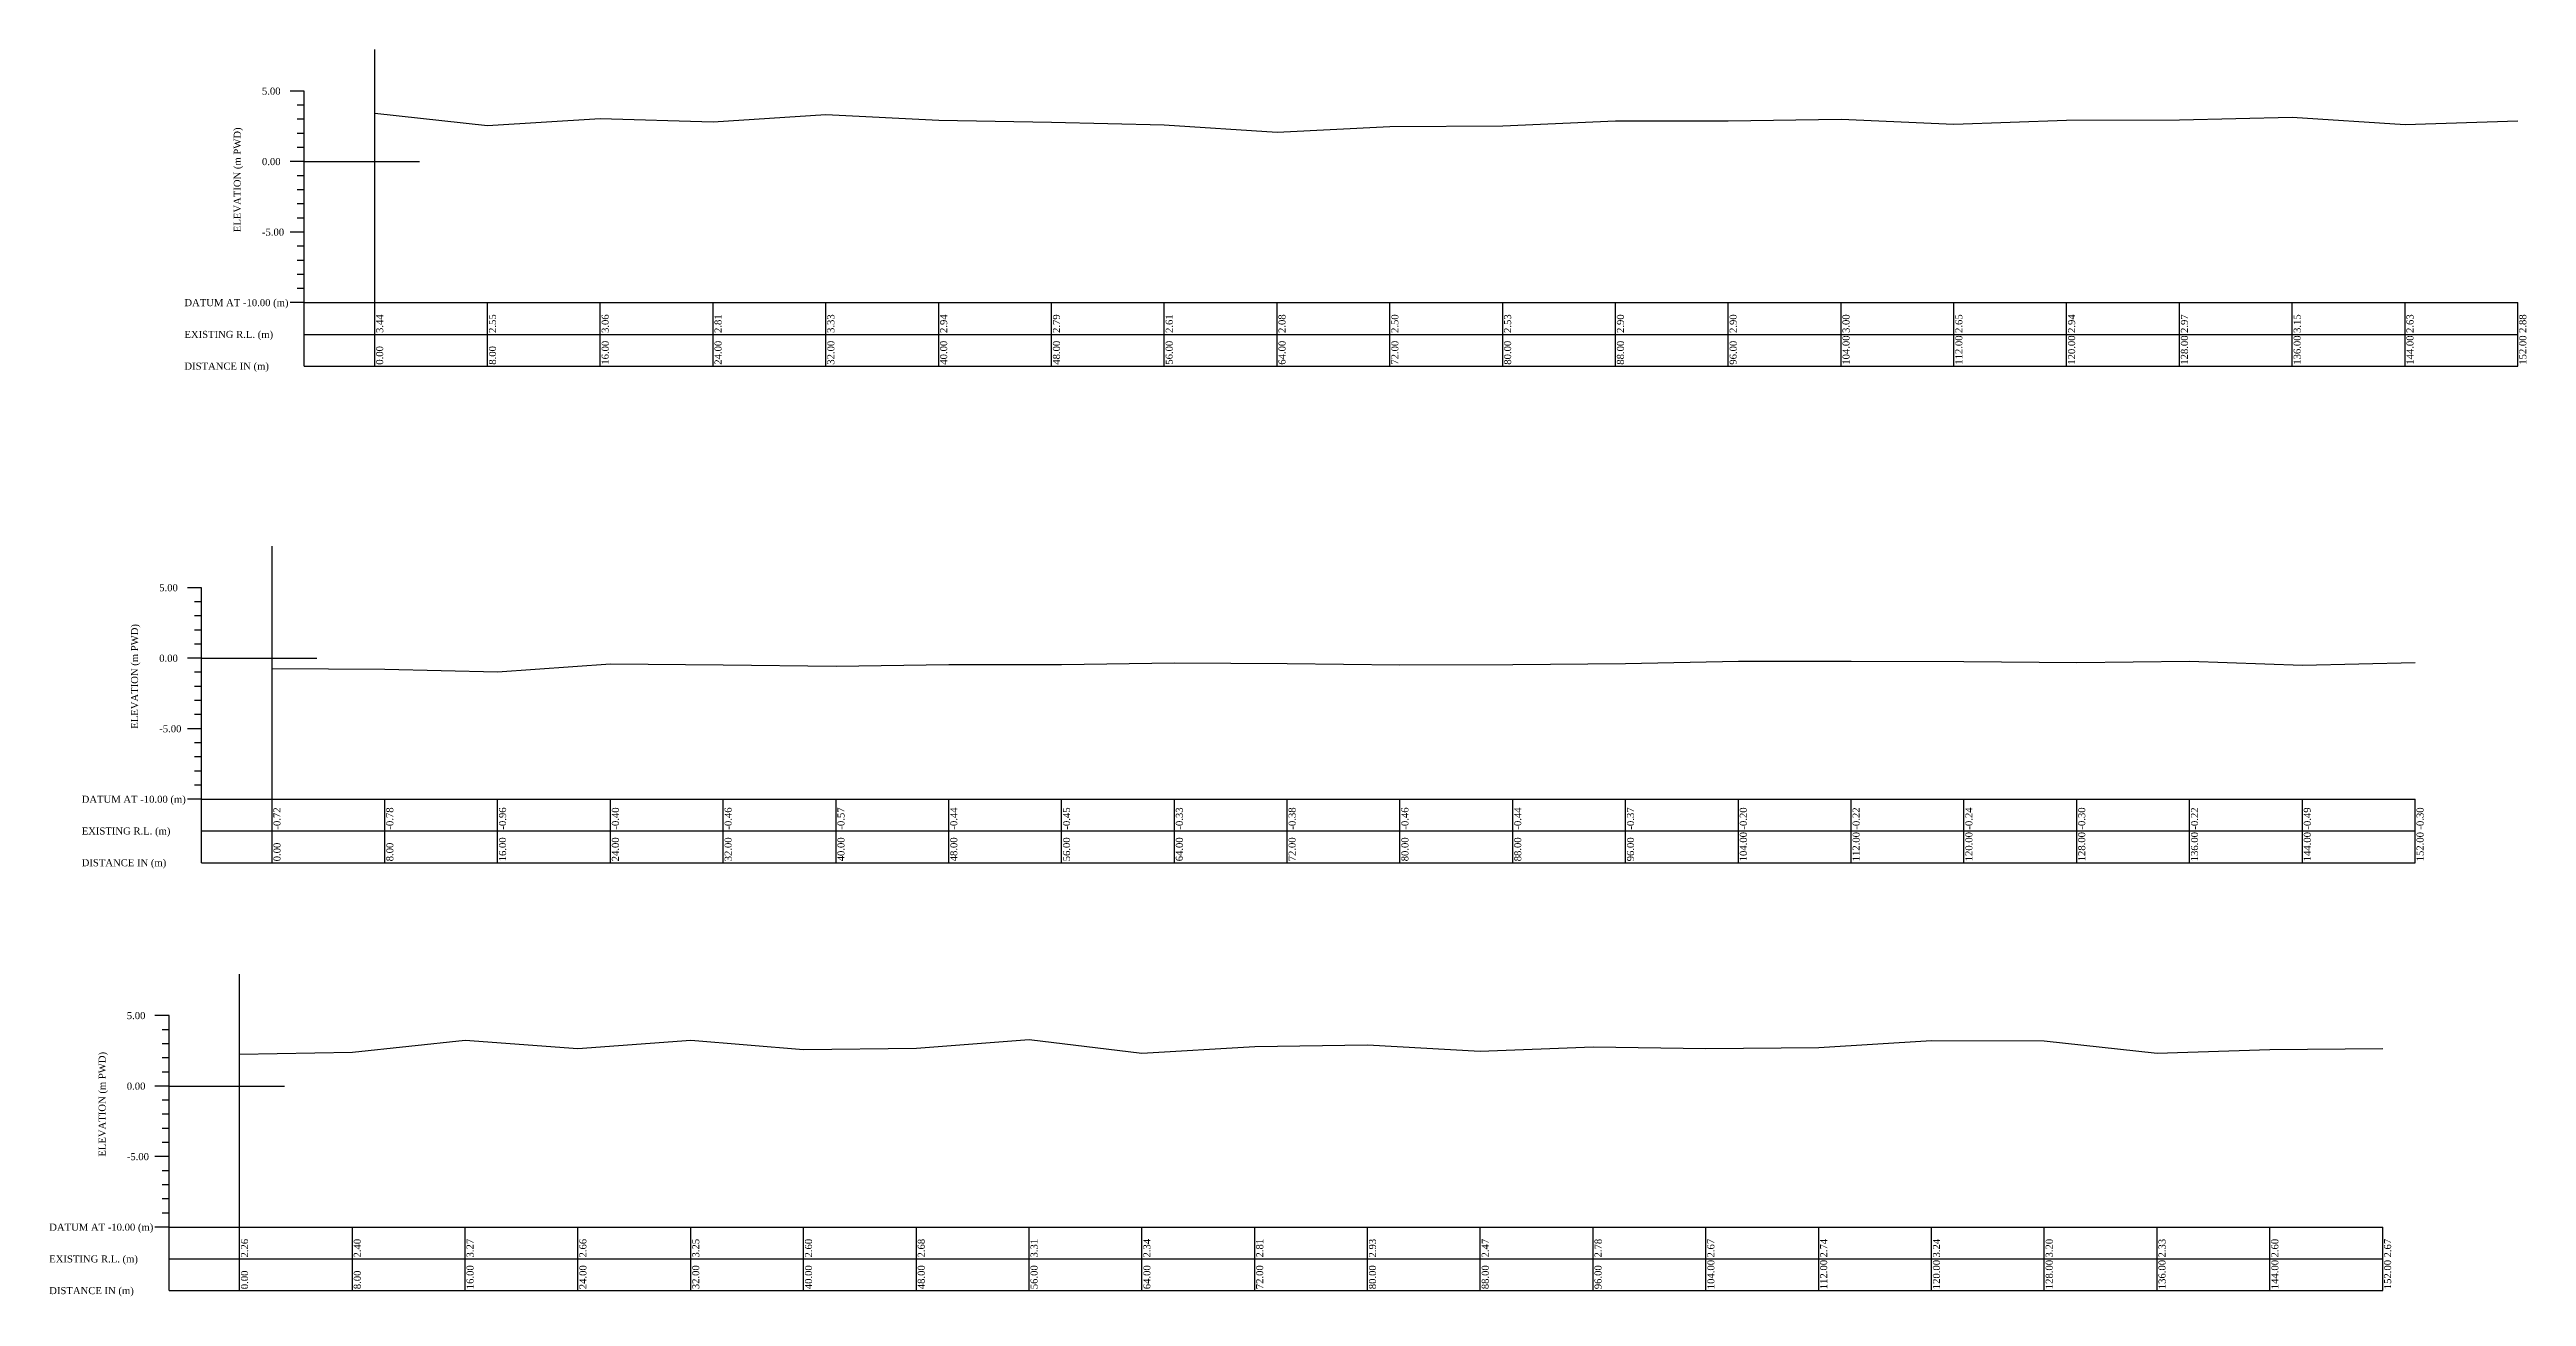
# Model space of a CAD drawing. Header units: metres. Extents: x -148477 to 168932, y -55673 to -2736.
# Drawn here: x -74409.1 to -74233.4, y -20251.3 to -20162.9 of the extents above; entities that cross this region are included whole.
import ezdxf

# ---------------------------------------------------------------- set-up
doc = ezdxf.new("R2010")
doc.units = ezdxf.units.M
doc.styles.add('liza', font='times.ttf', dxfattribs={"height": 2})

msp = doc.modelspace()

# ---------------------------------------------------------------- texts
at = {"color": 5, "linetype": 'Continuous', "lineweight": -3, "ltscale": 0.5, "char_height": 0.5, "attachment_point": 1, "style": 'liza'}
for s, insert, width in [('5.00', (-74393.9987, -20165.5689), 2), ('0.00', (-74393.9987, -20170.5689), 2), ('-5.00', (-74393.9987, -20175.5689), 2), ('DATUM AT -10.00 (m)', (-74399.4987, -20180.5689), 7.5), ('EXISTING R.L. (m)', (-74399.4987, -20182.8189), 7.5), ('DISTANCE IN (m)', (-74399.4987, -20185.0689), 7.5)]:
    msp.add_mtext(s, dxfattribs=dict(at, insert=insert, width=width))
at = {"color": 5, "linetype": 'Continuous', "lineweight": -3, "ltscale": 0.5, "char_height": 0.5, "attachment_point": 1, "rotation": 90, "style": 'liza'}
for s, insert, width in [('ELEVATION (m PWD)', (-74395.9987, -20175.8189), 10), ('3.44', (-74385.8987, -20182.9689), 2.15), ('2.55', (-74377.8987, -20182.9689), 2.15), ('3.06', (-74369.8987, -20182.9689), 2.15), ('2.81', (-74361.8987, -20182.9689), 2.15), ('3.33', (-74353.8987, -20182.9689), 2.15), ('2.94', (-74345.8987, -20182.9689), 2.15), ('2.79', (-74337.8987, -20182.9689), 2.15), ('2.61', (-74329.8987, -20182.9689), 2.15), ('2.08', (-74321.8987, -20182.9689), 2.15), ('2.50', (-74313.8987, -20182.9689), 2.15), ('2.53', (-74305.8987, -20182.9689), 2.15), ('2.90', (-74297.8987, -20182.9689), 2.15), ('2.90', (-74289.8987, -20182.9689), 2.15), ('3.00', (-74281.8987, -20182.9689), 2.15), ('104.00', (-74281.8987, -20185.2189), 2.15), ('112.00', (-74273.8987, -20185.2189), 2.15), ('2.65', (-74273.8987, -20182.9689), 2.15), ('120.00', (-74265.8987, -20185.2189), 2.15), ('2.94', (-74265.8987, -20182.9689), 2.15), ('128.00', (-74257.8987, -20185.2189), 2.15), ('2.97', (-74257.8987, -20182.9689), 2.15), ('136.00', (-74249.8987, -20185.2189), 2.15), ('3.15', (-74249.8987, -20182.9689), 2.15), ('144.00', (-74241.8987, -20185.2189), 2.15), ('2.63', (-74241.8987, -20182.9689), 2.15), ('2.88', (-74233.8987, -20182.9689), 2.15), ('152.00', (-74233.8987, -20185.2189), 2.15), ('0.00', (-74385.8987, -20185.2189), 2.15), ('8.00', (-74377.8987, -20185.2189), 2.15), ('16.00', (-74369.8987, -20185.2189), 2.15), ('24.00', (-74361.8987, -20185.2189), 2.15), ('32.00', (-74353.8987, -20185.2189), 2.15), ('40.00', (-74345.8987, -20185.2189), 2.15), ('48.00', (-74337.8987, -20185.2189), 2.15), ('56.00', (-74329.8987, -20185.2189), 2.15), ('64.00', (-74321.8987, -20185.2189), 2.15), ('72.00', (-74313.8987, -20185.2189), 2.15), ('80.00', (-74305.8987, -20185.2189), 2.15), ('88.00', (-74297.8987, -20185.2189), 2.15), ('96.00', (-74289.8987, -20185.2189), 2.15)]:
    msp.add_mtext(s, dxfattribs=dict(at, insert=insert, width=width))
at = {"color": 3, "linetype": 'Continuous', "lineweight": -3, "ltscale": 0.5, "char_height": 0.5, "attachment_point": 1, "style": 'liza'}
for s, insert, width in [('5.00', (-74401.2829, -20200.78), 2), ('0.00', (-74401.2829, -20205.78), 2), ('-5.00', (-74401.2829, -20210.78), 2), ('DATUM AT -10.00 (m)', (-74406.7829, -20215.78), 7.5), ('EXISTING R.L. (m)', (-74406.7829, -20218.03), 7.5), ('DISTANCE IN (m)', (-74406.7829, -20220.28), 7.5)]:
    msp.add_mtext(s, dxfattribs=dict(at, insert=insert, width=width))
at = {"color": 3, "linetype": 'Continuous', "lineweight": -3, "ltscale": 0.5, "char_height": 0.5, "attachment_point": 1, "rotation": 90, "style": 'liza'}
for s, insert, width in [('ELEVATION (m PWD)', (-74403.2829, -20211.03), 10), ('-0.72', (-74393.1829, -20218.18), 2.15), ('-0.78', (-74385.1829, -20218.18), 2.15), ('-0.96', (-74377.1829, -20218.18), 2.15), ('-0.40', (-74369.1829, -20218.18), 2.15), ('-0.46', (-74361.1829, -20218.18), 2.15), ('-0.57', (-74353.1829, -20218.18), 2.15), ('-0.44', (-74345.1829, -20218.18), 2.15), ('-0.45', (-74337.1829, -20218.18), 2.15), ('-0.33', (-74329.1829, -20218.18), 2.15), ('-0.38', (-74321.1829, -20218.18), 2.15), ('-0.46', (-74313.1829, -20218.18), 2.15), ('-0.44', (-74305.1829, -20218.18), 2.15), ('-0.37', (-74297.1829, -20218.18), 2.15), ('-0.20', (-74289.1829, -20218.18), 2.15), ('-0.22', (-74281.1829, -20218.18), 2.15), ('-0.24', (-74273.1829, -20218.18), 2.15), ('-0.30', (-74265.1829, -20218.18), 2.15), ('-0.22', (-74257.1829, -20218.18), 2.15), ('-0.49', (-74249.1829, -20218.18), 2.15), ('-0.30', (-74241.1829, -20218.18), 2.15), ('104.00', (-74289.1829, -20220.43), 2.15), ('112.00', (-74281.1829, -20220.43), 2.15), ('120.00', (-74273.1829, -20220.43), 2.15), ('128.00', (-74265.1829, -20220.43), 2.15), ('136.00', (-74257.1829, -20220.43), 2.15), ('144.00', (-74249.1829, -20220.43), 2.15), ('152.00', (-74241.1829, -20220.43), 2.15), ('0.00', (-74393.1829, -20220.43), 2.15), ('8.00', (-74385.1829, -20220.43), 2.15), ('16.00', (-74377.1829, -20220.43), 2.15), ('24.00', (-74369.1829, -20220.43), 2.15), ('32.00', (-74361.1829, -20220.43), 2.15), ('40.00', (-74353.1829, -20220.43), 2.15), ('48.00', (-74345.1829, -20220.43), 2.15), ('56.00', (-74337.1829, -20220.43), 2.15), ('64.00', (-74329.1829, -20220.43), 2.15), ('72.00', (-74321.1829, -20220.43), 2.15), ('80.00', (-74313.1829, -20220.43), 2.15), ('88.00', (-74305.1829, -20220.43), 2.15), ('96.00', (-74297.1829, -20220.43), 2.15)]:
    msp.add_mtext(s, dxfattribs=dict(at, insert=insert, width=width))
at = {"color": 6, "linetype": 'Continuous', "lineweight": -3, "ltscale": 0.5, "char_height": 0.5, "attachment_point": 1, "style": 'liza'}
for s, insert, width in [('5.00', (-74403.5847, -20231.1199), 2), ('0.00', (-74403.5847, -20236.1199), 2), ('-5.00', (-74403.5847, -20241.1199), 2), ('DATUM AT -10.00 (m)', (-74409.0847, -20246.1199), 7.5), ('EXISTING R.L. (m)', (-74409.0847, -20248.3699), 7.5), ('DISTANCE IN (m)', (-74409.0847, -20250.6199), 7.5)]:
    msp.add_mtext(s, dxfattribs=dict(at, insert=insert, width=width))
at = {"color": 6, "linetype": 'Continuous', "lineweight": -3, "ltscale": 0.5, "char_height": 0.5, "attachment_point": 1, "rotation": 90, "style": 'liza'}
for s, insert, width in [('ELEVATION (m PWD)', (-74405.5847, -20241.3699), 10), ('2.26', (-74395.4847, -20248.5199), 2.15), ('2.40', (-74387.4847, -20248.5199), 2.15), ('3.27', (-74379.4847, -20248.5199), 2.15), ('2.66', (-74371.4847, -20248.5199), 2.15), ('3.25', (-74363.4847, -20248.5199), 2.15), ('2.60', (-74355.4847, -20248.5199), 2.15), ('2.68', (-74347.4847, -20248.5199), 2.15), ('3.31', (-74339.4847, -20248.5199), 2.15), ('2.34', (-74331.4847, -20248.5199), 2.15), ('2.81', (-74323.4847, -20248.5199), 2.15), ('2.93', (-74315.4847, -20248.5199), 2.15), ('2.47', (-74307.4847, -20248.5199), 2.15), ('2.78', (-74299.4847, -20248.5199), 2.15), ('2.67', (-74291.4847, -20248.5199), 2.15), ('2.74', (-74283.4847, -20248.5199), 2.15), ('3.24', (-74275.4847, -20248.5199), 2.15), ('3.20', (-74267.4847, -20248.5199), 2.15), ('2.33', (-74259.4847, -20248.5199), 2.15), ('2.60', (-74251.4847, -20248.5199), 2.15), ('2.67', (-74243.4847, -20248.5199), 2.15), ('0.00', (-74395.4847, -20250.7699), 2.15), ('8.00', (-74387.4847, -20250.7699), 2.15), ('16.00', (-74379.4847, -20250.7699), 2.15), ('24.00', (-74371.4847, -20250.7699), 2.15), ('32.00', (-74363.4847, -20250.7699), 2.15), ('40.00', (-74355.4847, -20250.7699), 2.15), ('48.00', (-74347.4847, -20250.7699), 2.15), ('56.00', (-74339.4847, -20250.7699), 2.15), ('64.00', (-74331.4847, -20250.7699), 2.15), ('72.00', (-74323.4847, -20250.7699), 2.15), ('80.00', (-74315.4847, -20250.7699), 2.15), ('88.00', (-74307.4847, -20250.7699), 2.15), ('96.00', (-74299.4847, -20250.7699), 2.15), ('104.00', (-74291.4847, -20250.7699), 2.15), ('112.00', (-74283.4847, -20250.7699), 2.15), ('120.00', (-74275.4847, -20250.7699), 2.15), ('128.00', (-74267.4847, -20250.7699), 2.15), ('136.00', (-74259.4847, -20250.7699), 2.15), ('144.00', (-74251.4847, -20250.7699), 2.15), ('152.00', (-74243.4847, -20250.7699), 2.15)]:
    msp.add_mtext(s, dxfattribs=dict(at, insert=insert, width=width))

# ---------------------------------------------------------------- linework, layer by layer
at = {"color": 3, "linetype": 'Continuous', "lineweight": -3, "ltscale": 0.5}
for p, q in [((-74385.9987, -20180.8189), (-74385.9987, -20162.8732)), ((-74390.9987, -20170.8189), (-74382.8236, -20170.8189)), ((-74393.2829, -20216.03), (-74393.2829, -20198.0842)), ((-74398.2829, -20201.03), (-74399.2829, -20201.03)), ((-74398.2829, -20202.03), (-74398.7829, -20202.03)), ((-74398.2829, -20220.53), (-74398.2829, -20201.03)), ((-74398.2829, -20203.03), (-74398.7829, -20203.03)), ((-74398.2829, -20204.03), (-74398.7829, -20204.03)), ((-74398.2829, -20206.03), (-74399.2829, -20206.03)), ((-74398.2829, -20205.03), (-74398.7829, -20205.03)), ((-74398.2829, -20206.03), (-74390.1077, -20206.03)), ((-74398.2829, -20207.03), (-74398.7829, -20207.03)), ((-74398.2829, -20208.03), (-74398.7829, -20208.03)), ((-74398.2829, -20209.03), (-74398.7829, -20209.03)), ((-74398.2829, -20211.03), (-74399.2829, -20211.03)), ((-74398.2829, -20210.03), (-74398.7829, -20210.03)), ((-74398.2829, -20212.03), (-74398.7829, -20212.03)), ((-74398.2829, -20213.03), (-74398.7829, -20213.03)), ((-74398.2829, -20214.03), (-74398.7829, -20214.03)), ((-74398.2829, -20216.03), (-74399.2829, -20216.03)), ((-74398.2829, -20215.03), (-74398.7829, -20215.03)), ((-74398.2829, -20216.03), (-74241.2829, -20216.03)), ((-74393.2829, -20220.53), (-74393.2829, -20216.03)), ((-74385.2829, -20220.53), (-74385.2829, -20216.03)), ((-74377.2829, -20220.53), (-74377.2829, -20216.03)), ((-74369.2829, -20220.53), (-74369.2829, -20216.03)), ((-74361.2829, -20220.53), (-74361.2829, -20216.03)), ((-74353.2829, -20220.53), (-74353.2829, -20216.03)), ((-74345.2829, -20220.53), (-74345.2829, -20216.03)), ((-74337.2829, -20220.53), (-74337.2829, -20216.03)), ((-74329.2829, -20220.53), (-74329.2829, -20216.03)), ((-74321.2829, -20220.53), (-74321.2829, -20216.03)), ((-74313.2829, -20220.53), (-74313.2829, -20216.03)), ((-74305.2829, -20220.53), (-74305.2829, -20216.03)), ((-74297.2829, -20220.53), (-74297.2829, -20216.03)), ((-74289.2829, -20220.53), (-74289.2829, -20216.03)), ((-74281.2829, -20220.53), (-74281.2829, -20216.03)), ((-74273.2829, -20220.53), (-74273.2829, -20216.03)), ((-74265.2829, -20220.53), (-74265.2829, -20216.03)), ((-74257.2829, -20220.53), (-74257.2829, -20216.03)), ((-74249.2829, -20220.53), (-74249.2829, -20216.03)), ((-74241.2829, -20220.53), (-74241.2829, -20216.03)), ((-74398.2829, -20218.28), (-74241.2829, -20218.28)), ((-74398.2829, -20220.53), (-74241.2829, -20220.53)), ((-74395.5847, -20246.3699), (-74395.5847, -20228.4241)), ((-74400.5847, -20236.3699), (-74392.4096, -20236.3699))]:
    msp.add_line(p, q, dxfattribs=at)
at = {"color": 5, "linetype": 'Continuous', "lineweight": -3, "ltscale": 0.5}
for p, q in [((-74390.9987, -20165.8189), (-74391.9987, -20165.8189)), ((-74390.9987, -20166.8189), (-74391.4987, -20166.8189)), ((-74390.9987, -20185.3189), (-74390.9987, -20165.8189)), ((-74390.9987, -20167.8189), (-74391.4987, -20167.8189)), ((-74390.9987, -20168.8189), (-74391.4987, -20168.8189)), ((-74390.9987, -20170.8189), (-74391.9987, -20170.8189)), ((-74390.9987, -20169.8189), (-74391.4987, -20169.8189)), ((-74390.9987, -20171.8189), (-74391.4987, -20171.8189)), ((-74390.9987, -20172.8189), (-74391.4987, -20172.8189)), ((-74390.9987, -20173.8189), (-74391.4987, -20173.8189)), ((-74390.9987, -20175.8189), (-74391.9987, -20175.8189)), ((-74390.9987, -20174.8189), (-74391.4987, -20174.8189)), ((-74390.9987, -20176.8189), (-74391.4987, -20176.8189)), ((-74390.9987, -20177.8189), (-74391.4987, -20177.8189)), ((-74390.9987, -20178.8189), (-74391.4987, -20178.8189)), ((-74390.9987, -20180.8189), (-74391.9987, -20180.8189)), ((-74390.9987, -20179.8189), (-74391.4987, -20179.8189)), ((-74390.9987, -20180.8189), (-74233.9987, -20180.8189)), ((-74385.9987, -20185.3189), (-74385.9987, -20180.8189)), ((-74377.9987, -20185.3189), (-74377.9987, -20180.8189)), ((-74369.9987, -20185.3189), (-74369.9987, -20180.8189)), ((-74361.9987, -20185.3189), (-74361.9987, -20180.8189)), ((-74353.9987, -20185.3189), (-74353.9987, -20180.8189)), ((-74345.9987, -20185.3189), (-74345.9987, -20180.8189)), ((-74337.9987, -20185.3189), (-74337.9987, -20180.8189)), ((-74329.9987, -20185.3189), (-74329.9987, -20180.8189)), ((-74321.9987, -20185.3189), (-74321.9987, -20180.8189)), ((-74313.9987, -20185.3189), (-74313.9987, -20180.8189)), ((-74305.9987, -20185.3189), (-74305.9987, -20180.8189)), ((-74297.9987, -20185.3189), (-74297.9987, -20180.8189)), ((-74289.9987, -20185.3189), (-74289.9987, -20180.8189)), ((-74281.9987, -20185.3189), (-74281.9987, -20180.8189)), ((-74273.9987, -20185.3189), (-74273.9987, -20180.8189)), ((-74265.9987, -20185.3189), (-74265.9987, -20180.8189)), ((-74257.9987, -20185.3189), (-74257.9987, -20180.8189)), ((-74249.9987, -20185.3189), (-74249.9987, -20180.8189)), ((-74241.9987, -20185.3189), (-74241.9987, -20180.8189)), ((-74233.9987, -20185.3189), (-74233.9987, -20180.8189)), ((-74390.9987, -20183.0689), (-74233.9987, -20183.0689)), ((-74390.9987, -20185.3189), (-74233.9987, -20185.3189))]:
    msp.add_line(p, q, dxfattribs=at)
at = {"color": 6, "linetype": 'Continuous', "lineweight": -3, "ltscale": 0.5}
for p, q in [((-74400.5847, -20231.3699), (-74401.5847, -20231.3699)), ((-74400.5847, -20232.3699), (-74401.0847, -20232.3699)), ((-74400.5847, -20250.8699), (-74400.5847, -20231.3699)), ((-74400.5847, -20233.3699), (-74401.0847, -20233.3699)), ((-74400.5847, -20234.3699), (-74401.0847, -20234.3699)), ((-74400.5847, -20235.3699), (-74401.0847, -20235.3699)), ((-74400.5847, -20236.3699), (-74401.5847, -20236.3699)), ((-74400.5847, -20237.3699), (-74401.0847, -20237.3699)), ((-74400.5847, -20238.3699), (-74401.0847, -20238.3699)), ((-74400.5847, -20239.3699), (-74401.0847, -20239.3699)), ((-74400.5847, -20240.3699), (-74401.0847, -20240.3699)), ((-74400.5847, -20241.3699), (-74401.5847, -20241.3699)), ((-74400.5847, -20242.3699), (-74401.0847, -20242.3699)), ((-74400.5847, -20243.3699), (-74401.0847, -20243.3699)), ((-74400.5847, -20244.3699), (-74401.0847, -20244.3699)), ((-74400.5847, -20246.3699), (-74401.5847, -20246.3699)), ((-74400.5847, -20245.3699), (-74401.0847, -20245.3699)), ((-74400.5847, -20246.3699), (-74243.5847, -20246.3699)), ((-74395.5847, -20250.8699), (-74395.5847, -20246.3699)), ((-74387.5847, -20250.8699), (-74387.5847, -20246.3699)), ((-74379.5847, -20250.8699), (-74379.5847, -20246.3699)), ((-74371.5847, -20250.8699), (-74371.5847, -20246.3699)), ((-74363.5847, -20250.8699), (-74363.5847, -20246.3699)), ((-74355.5847, -20250.8699), (-74355.5847, -20246.3699)), ((-74347.5847, -20250.8699), (-74347.5847, -20246.3699)), ((-74339.5847, -20250.8699), (-74339.5847, -20246.3699)), ((-74331.5847, -20250.8699), (-74331.5847, -20246.3699)), ((-74323.5847, -20250.8699), (-74323.5847, -20246.3699)), ((-74315.5847, -20250.8699), (-74315.5847, -20246.3699)), ((-74307.5847, -20250.8699), (-74307.5847, -20246.3699)), ((-74299.5847, -20250.8699), (-74299.5847, -20246.3699)), ((-74291.5847, -20250.8699), (-74291.5847, -20246.3699)), ((-74283.5847, -20250.8699), (-74283.5847, -20246.3699)), ((-74275.5847, -20250.8699), (-74275.5847, -20246.3699)), ((-74267.5847, -20250.8699), (-74267.5847, -20246.3699)), ((-74259.5847, -20250.8699), (-74259.5847, -20246.3699)), ((-74251.5847, -20250.8699), (-74251.5847, -20246.3699)), ((-74243.5847, -20250.8699), (-74243.5847, -20246.3699)), ((-74400.5847, -20248.6199), (-74243.5847, -20248.6199)), ((-74400.5847, -20250.8699), (-74243.5847, -20250.8699))]:
    msp.add_line(p, q, dxfattribs=at)
at = {"color": 5, "linetype": 'Continuous', "lineweight": -3, "ltscale": 0.5}
msp.add_lwpolyline([(-74385.9987, -20167.3789), (-74377.9987, -20168.2689), (-74369.9987, -20167.7589), (-74361.9987, -20168.0089), (-74353.9987, -20167.4889), (-74345.9987, -20167.8789), (-74337.9987, -20168.0289), (-74329.9987, -20168.2089), (-74321.9987, -20168.7389), (-74313.9987, -20168.3189), (-74305.9987, -20168.2889), (-74297.9987, -20167.9189), (-74289.9987, -20167.9189), (-74281.9987, -20167.8189), (-74273.9987, -20168.1689), (-74265.9987, -20167.8789), (-74257.9987, -20167.8489), (-74249.9987, -20167.6689), (-74241.9987, -20168.1889), (-74233.9987, -20167.9389)], dxfattribs=at)
at = {"color": 3, "linetype": 'Continuous', "lineweight": -3, "ltscale": 0.5}
msp.add_lwpolyline([(-74393.2829, -20206.75), (-74385.2829, -20206.81), (-74377.2829, -20206.99), (-74369.2829, -20206.43), (-74361.2829, -20206.49), (-74353.2829, -20206.6), (-74345.2829, -20206.47), (-74337.2829, -20206.48), (-74329.2829, -20206.36), (-74321.2829, -20206.41), (-74313.2829, -20206.49), (-74305.2829, -20206.47), (-74297.2829, -20206.4), (-74289.2829, -20206.23), (-74281.2829, -20206.25), (-74273.2829, -20206.27), (-74265.2829, -20206.33), (-74257.2829, -20206.25), (-74249.2829, -20206.52), (-74241.2829, -20206.33)], dxfattribs=at)
at = {"color": 6, "linetype": 'Continuous', "lineweight": -3, "ltscale": 0.5}
msp.add_lwpolyline([(-74395.5847, -20234.1099), (-74387.5847, -20233.9699), (-74379.5847, -20233.0999), (-74371.5847, -20233.7099), (-74363.5847, -20233.1199), (-74355.5847, -20233.7699), (-74347.5847, -20233.6899), (-74339.5847, -20233.0599), (-74331.5847, -20234.0299), (-74323.5847, -20233.5599), (-74315.5847, -20233.4399), (-74307.5847, -20233.8999), (-74299.5847, -20233.5899), (-74291.5847, -20233.6999), (-74283.5847, -20233.6299), (-74275.5847, -20233.1299), (-74267.5847, -20233.1699), (-74259.5847, -20234.0399), (-74251.5847, -20233.7699), (-74243.5847, -20233.6999)], dxfattribs=at)

msp.set_redraw_order([(e.dxf.handle, doc.entitydb.next_handle()) for e in msp.query("TEXT MTEXT ATTDEF DIMENSION ARC_DIMENSION")])  # texts and dimensions are drawn at this point

doc.saveas('drawing.dxf')
